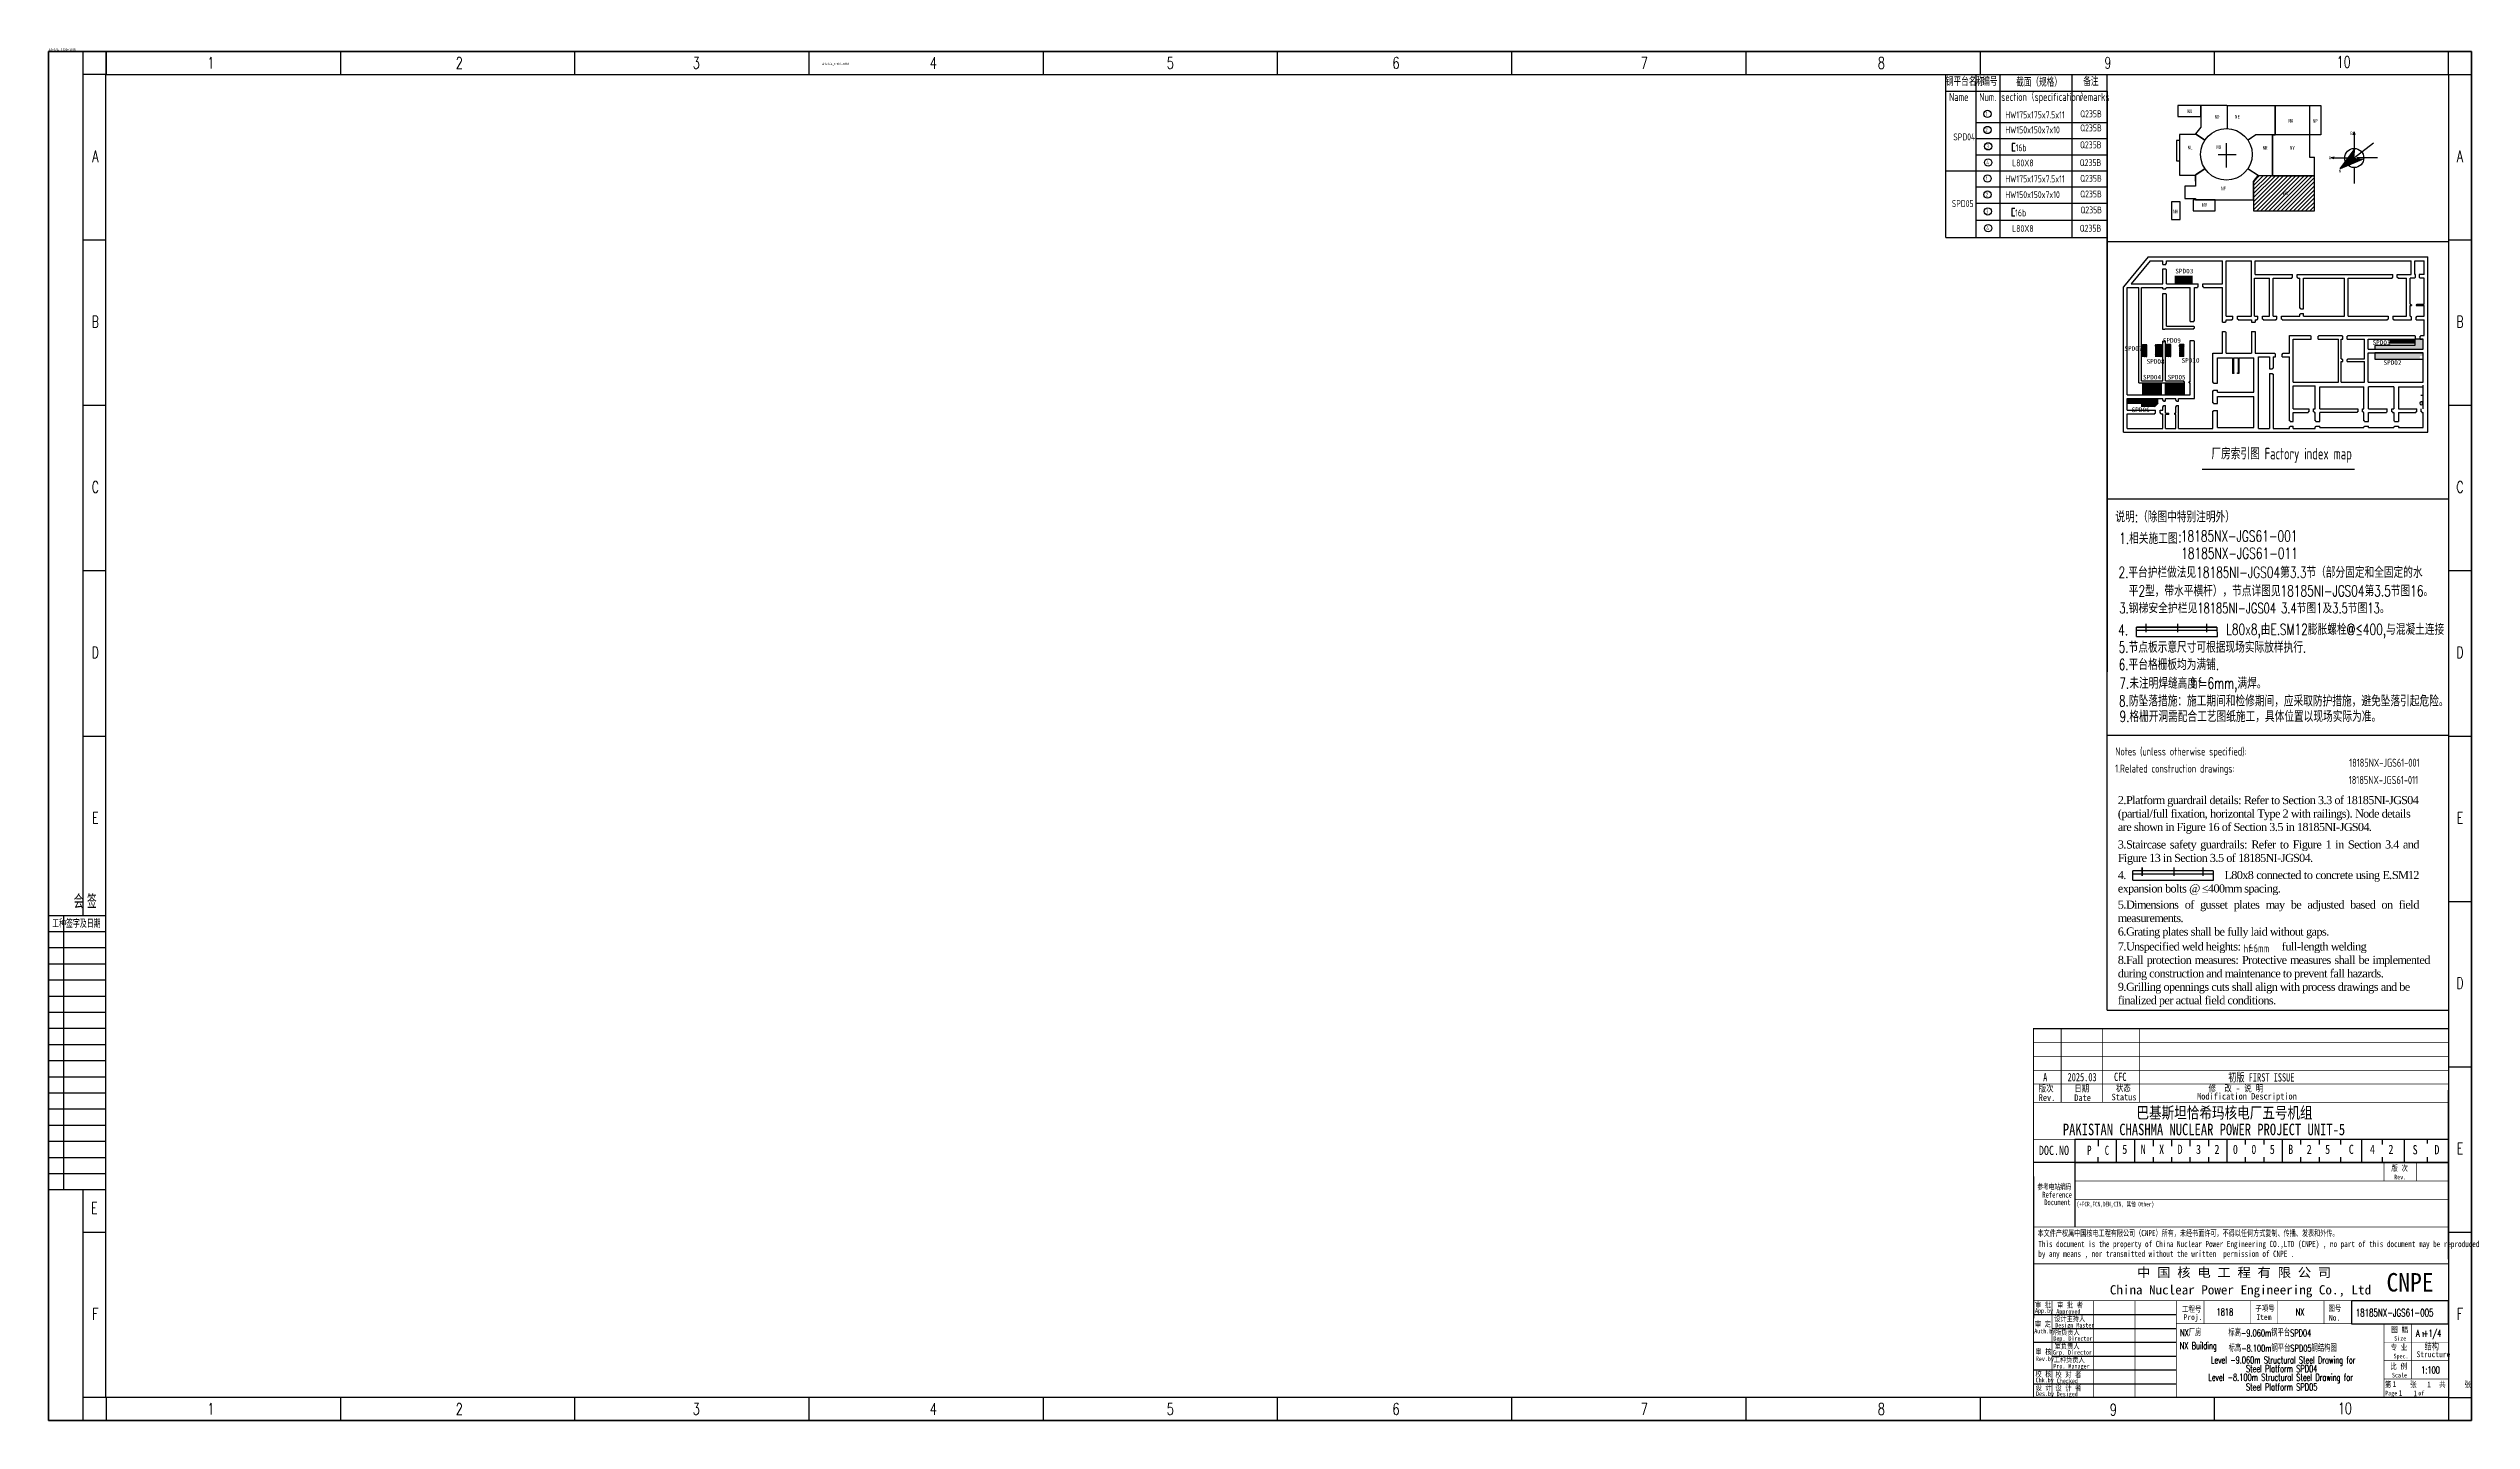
# Model space of a CAD drawing. Extents: x -110916 to 14423, y -159679 to 774005.
# Drawn here: x -110817 to -5716, y 323352 to 382882 of the extents above; entities that cross this region are included whole.
import ezdxf
from ezdxf.enums import TextEntityAlignment as Align

# ---------------------------------------------------------------- set-up
doc = ezdxf.new("R2010")
doc.units = 0
for name, pattern in [('CENTER', [2, 1.25, -0.25, 0.25, -0.25]), ('CONTINOUS', [0]), ('DASH', [0.35, 0.25, -0.1]), ('DOTE', [2.42, 2, -0.2, 0.02, -0.2]), ('HIDDEN', [0.375, 0.25, -0.125])]:
    doc.linetypes.add(name, pattern=pattern)
doc.layers.get('0').update_dxf_attribs({"linetype": 'CONTINUOUS'})
for name, color, linetype in [('1', 1, 'CONTINUOUS'), ('C77(文本)', 3, 'CONTINUOUS'), ('DEN202303', 1, 'CONTINUOUS'), ('DOTE', 11, 'DOTE'), ('DX条件钢平台', 52, 'CONTINUOUS'), ('NUM', 7, 'CONTINUOUS'), ('PDIM', 3, 'CONTINUOUS'), ('PUB_TEXT', 7, 'CONTINUOUS'), ('STEEL', 7, 'CONTINUOUS'), ('TEXT', 7, 'CONTINUOUS'), ('TK', 7, 'CONTINUOUS'), ('Wall', 7, 'CONTINUOUS'), ('图框', 4, 'CONTINOUS'), ('土建', 4, 'CONTINUOUS'), ('墙柱标注', 220, 'CONTINUOUS'), ('房间号', 7, 'CONTINUOUS'), ('指北针', 3, 'CONTINUOUS'), ('标注', 3, 'CONTINUOUS'), ('梁__虚线', 4, 'DASH'), ('河北布置专业DX条件2015.6.5', 1, 'CONTINUOUS')]:
    doc.layers.add(name, color=color, linetype=linetype)
doc.layers.add('_TSZ_PLOT_MARK', color=1, linetype='CONTINUOUS', plot=False)
doc.styles.add('0902', font='tssdeng.shx', dxfattribs={"width": 0.7, "bigfont": 'tssdchn.shx'})
doc.styles.add('1', font='ROMANS', dxfattribs={"width": 0.7, "bigfont": 'HZTXT'})
doc.styles.add('_TSZ_PLOT_MARK', font='tssdeng.shx', dxfattribs={"width": 0.7, "bigfont": 'tssdchn.shx'})
doc.styles.add('bine', font='binee.shx', dxfattribs={"width": 0.7, "bigfont": 'binec.shx'})
doc.styles.add('CHINESE-3', font='romand.shx', dxfattribs={"width": 0.8, "bigfont": 'ochinese.shx'})
doc.styles.add('HT', font='simhei.ttf')
doc.styles.add('HZ', font='TXT.shx', dxfattribs={"width": 0.7, "bigfont": 'hz.shx'})
doc.styles.add('RH', font='romans.shx', dxfattribs={"width": 0.7, "bigfont": 'hz.shx'})
doc.styles.add('ROMAND', font='romand.shx', dxfattribs={"width": 0.7, "bigfont": 'ochinese.shx'})
doc.styles.add('S1', font='tssdeng.shx', dxfattribs={"width": 0.7, "bigfont": 'tssdchn.shx'})
doc.styles.add('TSSD_DIMENSION', font='tssdeng.shx', dxfattribs={"width": 0.7, "bigfont": 'Hztxt.shx'})
doc.styles.add('TSSD_Rein', font='Tssdeng.shx', dxfattribs={"width": 0.7, "bigfont": 'hztxt.shx'})
doc.styles.add('宋体', font='', dxfattribs={"width": 0.7})
doc.styles.add('汉字', font='STFANGSO.TTF', dxfattribs={"width": 0.8, "height": 4})
doc.styles.get('宋体').set_extended_font_data('SimSun')
pattern_1 = [(0, (-396104.588, 806731.722), (0, 27.94), [20.32, -7.62]), (90, (-396104.588, 806731.722), (-27.94, 2e-15), [20.32, -7.62])]
pattern_2 = [(0, (-1795268.52, 3037193.05), (0, 27.94), [20.32, -7.62]), (90, (-1795268.52, 3037193.05), (-27.94, 2e-15), [20.32, -7.62])]

msp = doc.modelspace()

# ---------------------------------------------------------------- texts
at = {"ltscale": 99, "style": 'TSSD_Rein', "width": 0.7}
for s, p in [('钢平台名称', (-28516, 381259)), ('编号', (-26939, 381259)), ('截面（规格）', (-25469, 381228)), ('备注', (-22559, 381259))]:
    msp.add_text(s, height=350, dxfattribs=at).set_placement(p)
at = {"style": '0902', "width": 0.7}
for s, p in [('2', (-26707, 379438)), ('1', (-26707, 380133)), ('3', (-26651, 378725)), ('1', (-26707, 377333)), ('4', (-26651, 378025)), ('2', (-26685, 376630)), ('3', (-26670, 375904)), ('4', (-26651, 375178))]:
    msp.add_text(s, height=180, dxfattribs=at).set_placement(p, align=Align.TOP_RIGHT)
for s, p in [('HW175x175x7.5x11', (-25939, 379853)), ('HW150x150x7x10', (-25939, 379201)), ('Q235B', (-22690, 379896)), ('Q235B', (-22690, 379285)), ('SPD04', (-28194, 378894)), ('16b', (-25493, 378423)), ('Q235B', (-22699, 378550)), ('HW175x175x7.5x11', (-25939, 377075)), ('L80X8', (-25640, 377766)), ('Q235B', (-22709, 377779)), ('Q235B', (-22690, 377096)), ('SPD05', (-28259, 376004)), ('HW150x150x7x10', (-25939, 376391)), ('Q235B', (-22690, 376418)), ('L80X8', (-25640, 374919)), ('16b', (-25512, 375601)), ('Q235B', (-22709, 374932)), ('Q235B', (-22680, 375725))]:
    msp.add_text(s, height=300, dxfattribs=at).set_placement(p)
at = {"color": 4, "linetype": 'Continuous', "style": '宋体', "width": 0.8}
for s, p in [('巴基斯坦恰希玛核电厂五号机组', (-20249, 336459)), ('PAKISTAN CHASHMA NUCLEAR POWER PROJECT UNIT-5', (-23444, 335733))]:
    msp.add_text(s, height=500, dxfattribs=at).set_placement(p)
for s, p in [('5', (-20867, 334799)), ('N', (-20067, 334799)), ('X', (-19267, 334799)), ('D', (-18467, 334799)), ('3', (-17667, 334799)), ('2', (-16867, 334799)), ('0', (-16067, 334799)), ('B', (-13667, 334799)), ('2', (-12867, 334799)), ('5', (-12067, 334799)), ('C', (-11041, 334799)), ('4', (-10122, 334799)), ('2', (-9322, 334799)), ('S', (-8270, 334782)), ('D', (-7326, 334782))]:
    msp.add_text(s, height=400, dxfattribs=at).set_placement(p, align=Align.BOTTOM_LEFT)
at = {"color": 2, "linetype": 'Continuous', "style": '宋体', "width": 0.8}
for s, p in [('0', (-15267, 334799)), ('5', (-14467, 334799))]:
    msp.add_text(s, height=400, dxfattribs=at).set_placement(p, align=Align.BOTTOM_LEFT)
at = {"color": 4, "linetype": 'Continuous', "char_height": 400, "attachment_point": 5, "style": '宋体'}
for s, width, insert in [('P', 577.48, (-22295, 335080)), ('C', 676.01, (-21529, 335073))]:
    msp.add_mtext_dynamic_manual_height_columns(s, width=width, gutter_width=100, heights=[0], dxfattribs=dict(at, insert=insert))
at = {"layer": '1', "color": 4}
for s, height, style, width, p in [('2025.03', 360, '宋体', 0.7, (-23238, 338073)), ('CFC', 360, '宋体', 0.7, (-21223, 338086)), ('初版 FIRST ISSUE', 360, '宋体', 0.7, (-16265, 338061)), ('版次', 288, '汉字', 0.8, (-24491, 337618)), ('Rev.', 288, '汉字', 0.8, (-24491, 337222)), ('A', 360, '宋体', 0.7, (-24297, 338065)), ('Date', 288, '汉字', 0.8, (-22946, 337216)), ('日期 ', 288, '汉字', 0.8, (-22946, 337618)), ('Status', 288, '汉字', 0.8, (-21329, 337243)), ('状态', 288, '汉字', 0.8, (-21138, 337639)), ('Modification Description', 288, '汉字', 0.8, (-17621, 337280)), ('修  改 - 说 明', 288, '汉字', 0.8, (-17121, 337624)), ('DOC.NO', 400, '宋体', 0.8, (-24481, 334874)), ('版 次', 250, '汉字', 0.8, (-9197, 334179)), ('Rev.', 200, '汉字', 0.8, (-9071, 333819)), ('App.by', 200, '汉字', 0.8, (-24649, 328020)), ('审 批', 240, '汉字', 0.8, (-24652, 328254)), ('设计主持人', 240, '汉字', 0.8, (-23817, 327656)), ('Approved', 200, '汉字', 0.8, (-23726, 327986)), ('审 批 者', 240, '汉字', 0.8, (-23694, 328246)), ('Proj.', 250, '汉字', 0.8, (-18206, 327713)), ('Item', 250, '汉字', 0.8, (-15049, 327716)), ('No.', 250, '汉字', 0.8, (-11901, 327688)), ('Auth.by', 200, '汉字', 0.8, (-24683, 327136)), ('审 定', 240, '汉字', 0.8, (-24656, 327424)), ('Dep. Director', 200, '汉字', 0.8, (-23854, 326813)), ('所负责人', 240, '汉字', 0.8, (-23785, 327069)), ('Design Master', 200, '汉字', 0.8, (-23773, 327388)), ('图 幅', 250, '汉字', 0.8, (-9197, 327179)), ('Size', 200, '汉字', 0.8, (-9071, 326819)), ('审 核', 240, '汉字', 0.8, (-24632, 326218)), ('Rev.by', 200, '汉字', 0.8, (-24615, 325930)), ('Grp. Director', 200, '汉字', 0.8, (-23873, 326210)), ('工种负责人', 240, '汉字', 0.8, (-23839, 325876)), ('室负责人', 240, '汉字', 0.8, (-23796, 326467)), ('比 例', 250, '汉字', 0.8, (-9237, 325581)), ('专 业', 250, '汉字', 0.8, (-9224, 326410)), ('Spec.', 200, '汉字', 0.8, (-9099, 326050)), ('Structure', 250, '汉字', 0.8, (-8101, 326102)), ('校 核', 240, '汉字', 0.8, (-24631, 325255)), ('设 计', 240, '汉字', 0.8, (-24623, 324662)), ('Chk.by', 200, '汉字', 0.8, (-24622, 325010)), ('Pro. Manager', 200, '汉字', 0.8, (-23853, 325611)), ('校 对 者', 240, '汉字', 0.8, (-23763, 325231)), ('设 计 者', 240, '汉字', 0.8, (-23763, 324647)), ('Checked', 200, '汉字', 0.8, (-23706, 324974)), ('第     张      共     张', 250, '汉字', 0.8, (-9477, 324797)), ('Scale', 200, '汉字', 0.8, (-9169, 325221)), ('1', 250, '汉字', 0.8, (-9137, 324807)), ('1', 250, '汉字', 0.8, (-7642, 324793)), ('Des.by', 200, '汉字', 0.8, (-24607, 324416)), ('Desiged', 200, '汉字', 0.8, (-23710, 324404)), ('Page       of  ', 200, '汉字', 0.8, (-9461, 324442)), ('1', 250, '汉字', 0.8, (-8876, 324418)), ('1', 250, '汉字', 0.8, (-8239, 324408))]:
    msp.add_text(s, height=height, dxfattribs=dict(at, style=style, width=width)).set_placement(p)
at = {"layer": '1', "color": 4, "ltscale": 0.8}
for s, height, style, width, p in [('参考电站编码', 250, '宋体', 0.7, (-24546, 333373)), ('Reference', 250, '宋体', 0.7, (-24335, 333027)), ('Document', 250, '宋体', 0.7, (-24252, 332698)), ('(+FCR,FCN,DEN,CIN, 其他 Other)', 200, '宋体', 0.7, (-22849, 332642)), ('本文件产权属中国核电工程有限公司（CNPE）所有，未经书面许可，不得以任何方式复制、传播、发表和外传。', 270, '宋体', 0.7, (-24539, 331352)), ('This document is the property of China Nuclear Power Engineering CO.,LTD (CNPE) , no part of this document may be reproduced ', 270, '宋体', 0.7, (-24507, 330878)), ('by any means , nor transmitted without the written  permission of CNPE .', 270, '宋体', 0.7, (-24507, 330454)), ('工程号', 250, '汉字', 0.8, (-18274, 328064)), ('子项号', 250, '汉字', 0.8, (-15094, 328096)), ('图号', 250, '汉字', 0.8, (-11923, 328103))]:
    msp.add_text(s, height=height, dxfattribs=dict(at, style=style, width=width)).set_placement(p)
at = {"layer": '1', "color": 4, "style": '宋体'}
for s, width, p, p2 in [('中 国 核 电 工 程 有 限 公 司', 1.015354, (-20224, 329579), (-11802, 329579)), ('China Nuclear Power Engineering Co., Ltd', 0.990448, (-21403, 328824), (-10071, 328824))]:
    msp.add_text(s, height=400, dxfattribs=dict(at, width=width)).set_placement(p, p2, align=Align.FIT)
at = {"layer": '_TSZ_PLOT_MARK', "style": '_TSZ_PLOT_MARK'}
for p in [(-110816, 382752), (-110816, 382752), (-77263, 382129)]:
    msp.add_text('A1+1/4_1:100-1818', height=100, dxfattribs=at).set_placement(p, align=Align.BOTTOM_LEFT)
at = {"layer": 'C77(文本)', "style": 'TSSD_Rein', "width": 0.7}
for s, p in [('Name', (-28377, 380604)), ('Num.', (-27071, 380604)), ('section（specification）', (-26116, 380604)), ('remarks', (-22714, 380604)), (' Notes (unless otherwise specified):   ', (-21337, 352206)), ('1.Related construction drawings:  ', (-21174, 351465)), ('18185NX-JGS61-011', (-11040, 350969)), ('18185NX-JGS61-001', (-11023, 351717)), ('h%%142f', (-15601, 343659)), ('=6mm', (-15345, 343667, 0))]:
    msp.add_text(s, height=350, dxfattribs=at).set_placement(p)
at = {"layer": 'C77(文本)', "color": 4, "style": 'S1', "width": 0.7}
msp.add_text('厂房索引图 Factory index map', height=498.75, dxfattribs=at).set_placement((-16998, 364905, 0), align=Align.BOTTOM_LEFT)
at = {"layer": 'C77(文本)', "color": 7, "linetype": 'Continuous', "style": '1', "width": 0.7}
for s, height, p in [('说明:（除图中特别注明外）', 480, (-21164, 362324)), ('1.相关施工图：', 480, (-21000, 361386)), ('18185NX-JGS61-001', 480, (-18324, 361487)), ('18185NX-JGS61-011', 480, (-18309, 360738)), ('2.平台护栏做法见18185NI-JGS04第3.3节（部分固定和全固定的水', 480, (-21034, 359913)), ('平2型，带水平横杆），节点详图见18185NI-JGS04第3.5节图16。', 480, (-20586, 359108)), ('3.钢梯安全护栏见18185NI-JGS04 3.4节图1及3.5节图13。', 450, (-20991, 358376, 0)), ('4.', 480, (-21037, 357413)), ('L80x8,由E.SM12膨胀螺栓@≤400,与混凝土连接', 480, (-16359, 357438)), ('5.节点板示意尺寸可根据现场实际放样执行.', 480, (-21021, 356665)), ('6.平台格栅板均为满铺.', 480, (-21021, 355914)), ('7.未注明焊缝高度', 480, (-20992, 355102, 0)), ('=6mm,满焊。', 480, (-17538, 355104, 0)), ('8.防坠落措施：施工期间和检修期间，应采取防护措施，避免坠落引起危险。', 480, (-21007, 354333)), ('9.格栅开洞需配合工艺图纸施工，具体位置以现场实际为准。', 480, (-20989, 353661))]:
    msp.add_text(s, height=height, dxfattribs=at).set_placement(p)
at = {"layer": 'C77(文本)', "char_height": 350, "attachment_point": 1, "style": 'TSSD_Rein'}
for s, width, insert in [('{\\fTimes New Roman|b0|i0|c0|p18;\\W1;\\T0.9;2.Platform guardrail details: Refer to Section 3.3 of 18185NI-JGS04 (partial/full fixation, horizontal Type 2 with railings). Node details are shown in Figure 16 of Section 3.5 in 18185NI-JGS04.}', 13014.8, (-21058, 350447)), ('\\pxqj,t3;{\\fTimes New Roman|b0|i0|c0|p18;\\W1;\\T0.9;3.Staircase safety guardrails: Refer to Figure 1 in Section 3.4 and Figure 13 in Section 3.5 of 18185NI-JGS04.  }', 13014.8, (-21058, 348522)), ('\\pxqj,t3;{\\fTimes New Roman|b0|i0|c0|p18;\\W1;\\T0.9;4.                                L80x8 connected to concrete using E.SM12 expansion bolts @ \\fTimes New Roman|b0|i0|c134|p18;≤\\fTimes New Roman|b0|i0|c0|p18;400mm spacing.}', 13014.8, (-21058, 347196)), ('\\pxqj,t3;{\\fTimes New Roman|b0|i0|c0|p18;\\W1;\\T0.9;5.Dimensions of gusset plates may be adjusted based on field measurements.}', 13014.8, (-21058, 345913)), ('\\pxqj,t3;{\\fTimes New Roman|b0|i0|c0|p18;\\W1;\\T0.9;6.Grating plates shall be fully laid without gaps.  }', 13014.8, (-21058, 344743)), ('\\pxqj,t3;{\\fTimes New Roman|b0|i0|c0|p18;\\W1;\\T0.9;7.Unspecified weld heights:               full-length welding   \\P8.Fall protection measures: Protective measures shall be implemented during construction and maintenance to prevent fall hazards.  \\P\\pq*,tz;9.Grilling opennings cuts shall align with process drawings and be finalized per actual field conditions.}', 13490.1, (-21058, 344096))]:
    msp.add_mtext_dynamic_manual_height_columns(s, width=width, gutter_width=5000, heights=[0], dxfattribs=dict(at, insert=insert))
at = {"layer": 'PUB_TEXT', "color": 4, "style": '宋体', "width": 0.891618}
msp.add_text('CNPE', height=800, dxfattribs=at).set_placement((-9402, 328951), (-7361, 328951), align=Align.FIT)
at = {"layer": 'TEXT', "style": 'TSSD_Rein', "width": 0.7}
msp.add_text('h%%142f', height=480, dxfattribs=at).set_placement((-17840, 355123))
at = {"layer": 'TK', "color": 4}
for s, style, width, p in [('1818', 'ROMAND', 0.7, (-16772, 327914)), ('NX', 'ROMAND', 0.7, (-13342, 327914)), ('结构', 'CHINESE-3', 0.8, (-7752, 326395))]:
    msp.add_text(s, height=300, dxfattribs=dict(at, style=style, width=width)).set_placement(p)
at = {"layer": 'TK', "color": 2, "style": 'RH', "width": 0.7}
for s, p in [('NX厂房', (-18358, 327019)), ('NX Building', (-18377, 326453)), ('Level -9.060m Structural Steel Drawing for', (-17021, 325833)), ('Level -8.100m Structural Steel Drawing for', (-17133, 325076)), (' Steel Platform SPD04', (-15641, 325454)), (' Steel Platform SPD05', (-15641, 324654))]:
    msp.add_text(s, height=300, dxfattribs=at).set_placement(p)
at = {"layer": 'TK', "color": 3, "style": 'RH', "width": 0.7}
for s, p in [('标高-9.060m钢平台SPD04', (-16264, 327005)), ('标高-8.100m钢平台SPD05钢结构图', (-16253, 326341))]:
    msp.add_text(s, height=300, dxfattribs=at).set_placement(p)
at = {"layer": 'TK', "color": 0, "style": 'ROMAND', "width": 0.7}
for s, height, p in [('A +1/4', 300, (-8126, 326981)), ('1', 200, (-7889, 326981))]:
    msp.add_text(s, height=height, dxfattribs=at).set_placement(p)
at = {"layer": 'TK', "style": 'ROMAND', "width": 0.7}
msp.add_text('1:100', height=300, dxfattribs=at).set_placement((-7901, 325399))
at = {"layer": '图框', "style": 'HZ', "width": 0.7}
for s, p in [('1', (-103769, 382009)), ('2', (-92998, 382002)), ('3', (-82718, 382002)), ('4', (-72437, 382002)), ('5', (-62157, 382002)), ('6', (-52367, 382006)), ('7', (-41596, 382002)), ('8', (-31316, 382002)), ('9', (-21488, 382007)), ('10', (-11262, 382041)), ('A', (-108783, 377953)), ('A', (-6220, 377953)), ('B', (-108783, 370778)), ('B', (-6220, 370778)), ('C', (-108783, 363603)), ('C', (-6220, 363603)), ('D', (-108783, 356428)), ('D', (-6220, 356428)), ('E', (-108783, 349253)), ('E', (-6220, 349253)), ('D', (-6220, 342078)), ('E', (-6220, 334903)), ('E', (-108828, 332321)), ('F', (-108783, 327728)), ('F', (-6220, 327728)), ('1', (-103769, 323609)), ('2', (-92998, 323602)), ('3', (-82718, 323602)), ('4', (-72437, 323602)), ('5', (-62157, 323602)), ('6', (-52367, 323606)), ('7', (-41596, 323602)), ('8', (-31316, 323602)), ('9', (-21253, 323578)), ('10', (-11208, 323628))]:
    msp.add_text(s, height=500, dxfattribs=at).set_placement(p, align=Align.CENTER)
at = {"layer": '墙柱标注', "style": 'HT'}
for s, p in [('SPD03', (-18566, 373124)), ('SPD07', (-20774, 369764)), ('SPD09', (-19106, 370114)), ('SPD01', (-10010, 370031)), ('SPD08', (-19812, 369202)), ('SPD10', (-18295, 369248)), ('SPD02', (-9536, 369157)), ('SPD04', (-19965, 368521)), ('SPD05', (-18899, 368521)), ('SPD06', (-20457, 367105))]:
    msp.add_text(s, height=200, dxfattribs=at).set_placement(p)
at = {"layer": '标注', "color": 4, "ltscale": 0.001, "style": 'ROMAND', "width": 0.7}
msp.add_text('18185NX-JGS61-005', height=320, dxfattribs=at).set_placement((-10737, 327872))

# ---------------------------------------------------------------- blocks, each defined once
blk = doc.blocks.new('*U45')
at = {"layer": '图框'}
blk.add_line((0, 500), (0, -500), dxfattribs=at)
blk = doc.blocks.new('*U46')
at = {"color": 0, "linetype": 'ByBlock', "lineweight": -2, "transparency": 16777216}
for p in [(0, 0), (10160, 0), (20320, 0), (30480, 0), (40640, 0), (50800, 0), (60960, 0), (71120, 0), (81280, 0), (91440, 0)]:
    blk.add_blockref('*U45', p, dxfattribs=at)
blk = doc.blocks.new('*U47')
at = {"layer": '图框'}
blk.add_line((0, 500), (0, -500), dxfattribs=at)
blk = doc.blocks.new('*U48')
at = {"color": 0, "linetype": 'ByBlock', "lineweight": -2, "transparency": 16777216}
for p in [(0, 0), (10160, 0), (20320, 0), (30480, 0), (40640, 0), (50800, 0), (60960, 0), (71120, 0), (81280, 0), (91440, 0)]:
    blk.add_blockref('*U47', p, dxfattribs=at)
blk = doc.blocks.new('会签')
at = {"color": 0}
for p, q in [((3629.7, -1305.7), (3604.7, -1305.7)), ((3629.7, -1312.7), (3604.7, -1312.7)), ((3611.4, -1424.7), (3611.4, -1305.7)), ((3629.7, -1319.7), (3604.7, -1319.7)), ((3629.7, -1326.7), (3604.7, -1326.7)), ((3629.7, -1333.7), (3604.7, -1333.7)), ((3629.7, -1340.7), (3604.7, -1340.7)), ((3629.7, -1347.7), (3604.7, -1347.7)), ((3629.7, -1354.7), (3604.7, -1354.7)), ((3629.7, -1361.7), (3604.7, -1361.7)), ((3629.7, -1368.7), (3604.7, -1368.7)), ((3629.7, -1375.7), (3604.7, -1375.7)), ((3629.7, -1382.7), (3604.7, -1382.7)), ((3629.7, -1389.7), (3604.7, -1389.7)), ((3629.7, -1396.7), (3604.7, -1396.7)), ((3629.7, -1403.7), (3604.7, -1403.7)), ((3629.7, -1410.7), (3604.7, -1410.7)), ((3629.7, -1417.7), (3604.7, -1417.7)), ((3629.7, -1424.7), (3604.7, -1424.7))]:
    blk.add_line(p, q, dxfattribs=at)
at = {"color": 0, "style": 'bine', "width": 0.7}
for s, height, p in [('会 签  ', 6, (3622.2, -1302.5)), ('工种签字及日期', 3.3, (3616.8, -1310.9))]:
    blk.add_text(s, height=height, dxfattribs=at).set_placement(p, align=Align.CENTER)
blk = doc.blocks.new('A$C3DE578EB')
at = {"layer": 'Wall', "linetype": 'HIDDEN'}
h = blk.add_hatch(dxfattribs=at)
h.set_pattern_fill('ANSI31', color=2, scale=3, style=0)
h.set_pattern_definition([(45, (-5943.466, 331319.66), (-6.7351921, 6.7351921), [])])
h.paths.add_polyline_path([(4784, 2580), (4754, 2580), (4754, 2540), (4784, 2540)])
h = blk.add_hatch(dxfattribs=at)
h.set_pattern_fill('ANSI31', color=2, scale=3, style=0)
h.set_pattern_definition([(45, (-5755.466, 331319.66), (-6.7351921, 6.7351921), [])])
h.paths.add_polyline_path([(4972, 2580), (4942, 2580), (4942, 2540), (4972, 2540)])
at = {"layer": 'Wall'}
for p, q in [((1071, 7600), (0, 6302)), ((1146, 7440), (321, 6440)), ((1071, 7600), (13192, 7600)), ((1146, 7440), (1700, 7440)), ((1700, 7338), (1700, 7440)), ((1700, 7280), (1700, 7440)), ((1860, 7440), (4282, 7440)), ((1860, 7338), (1860, 7440)), ((1860, 7310), (1860, 7440)), ((4242, 7440), (4282, 7440)), ((4282, 6440), (4282, 7440)), ((4442, 7440), (5552, 7440)), ((4442, 5030), (4442, 7440)), ((5552, 5030), (5552, 7440)), ((5712, 7440), (12472, 7440)), ((5712, 6840), (5712, 7440)), ((12472, 6840), (12472, 7440)), ((12632, 6840), (12632, 7440)), ((12632, 7440), (13032, 7440)), ((13032, 6840), (13032, 7440)), ((13192, 0), (13192, 7600)), ((321, 6440), (1700, 6440)), ((1700, 7280), (1830, 7280)), ((1700, 6440), (1700, 7080)), ((1700, 7080), (1830, 7080)), ((1830, 7310), (1860, 7310)), ((1830, 7280), (1830, 7310)), ((1830, 7050), (1830, 7080)), ((1830, 7050), (1860, 7050)), ((1860, 6440), (1860, 7050)), ((1860, 6440), (3232, 6440)), ((3202, 6310), (3202, 6280)), ((3232, 6310), (3202, 6310)), ((3232, 6310), (3232, 6440)), ((3432, 6440), (4282, 6440)), ((3432, 6310), (3432, 6440)), ((3462, 6310), (3432, 6310)), ((3462, 6280), (3462, 6310)), ((5672, 6680), (6322, 6680)), ((5672, 5030), (5672, 6680)), ((5712, 6840), (7322, 6840)), ((6322, 5030), (6322, 6680)), ((6482, 5030), (6482, 6680)), ((6482, 6680), (7292, 6680)), ((7292, 6710), (7322, 6710)), ((7292, 6680), (7292, 6710)), ((7322, 6710), (7322, 6840)), ((7522, 6710), (7522, 6840)), ((7522, 6840), (11672, 6840)), ((7522, 6710), (7552, 6710)), ((7552, 6680), (7552, 6710)), ((7552, 6680), (7642, 6680)), ((7642, 5380), (7642, 6680)), ((7802, 6680), (9582, 6680)), ((7802, 5350), (7802, 6680)), ((9582, 6460), (9582, 6680)), ((9582, 5030), (9582, 6680)), ((9742, 6680), (11642, 6680)), ((9742, 6460), (9742, 6680)), ((9742, 5030), (9742, 6680)), ((11642, 6680), (11642, 6710)), ((11642, 6710), (11672, 6710)), ((11672, 6710), (11672, 6840)), ((11872, 6710), (11872, 6840)), ((11872, 6840), (12472, 6840)), ((11872, 6710), (11902, 6710)), ((11902, 6680), (11902, 6710)), ((11902, 6680), (12272, 6680)), ((12272, 5030), (12272, 6680)), ((12432, 5560), (12432, 6680)), ((12632, 6680), (12432, 6680)), ((12662, 6840), (12632, 6840)), ((12632, 6680), (12632, 6710)), ((12662, 6710), (12632, 6710)), ((12662, 6710), (12662, 6840)), ((13032, 6840), (12822, 6840)), ((12822, 6840), (12822, 6710)), ((12852, 6710), (12822, 6710)), ((12852, 6710), (12852, 6680)), ((13032, 6680), (12852, 6680)), ((13032, 5560), (13032, 6680)), ((0, 0), (0, 6302)), ((160, 6280), (660, 6280)), ((160, 1620), (160, 6280)), ((660, 2140), (660, 6280)), ((780, 6280), (1700, 6280)), ((780, 2220), (780, 6280)), ((1700, 6220), (1700, 6280)), ((1700, 6220), (1830, 6220)), ((1700, 6020), (1830, 6020)), ((1700, 4480), (1700, 6020)), ((1830, 6220), (1830, 6250)), ((1860, 6250), (1830, 6250)), ((1830, 6020), (1830, 5990)), ((1860, 5990), (1830, 5990)), ((1860, 6280), (2892, 6280)), ((1860, 6250), (1860, 6280)), ((1860, 6250), (1860, 6280)), ((1860, 4600), (1860, 5990)), ((2892, 4800), (2892, 6280)), ((3072, 6280), (3202, 6280)), ((3072, 4830), (3072, 6280)), ((3462, 6280), (4282, 6280)), ((4282, 4770), (4282, 6280)), ((7672, 5380), (7642, 5380)), ((7672, 5350), (7672, 5380)), ((7672, 5350), (7802, 5350)), ((12432, 5560), (12462, 5560)), ((12432, 5500), (12492, 5500)), ((12432, 5030), (12432, 5500)), ((12492, 5530), (12492, 5500)), ((12692, 5530), (12692, 5500)), ((12692, 5500), (13032, 5500)), ((12722, 5560), (13032, 5560)), ((13032, 5030), (13032, 5500)), ((1700, 4450), (1700, 4480)), ((1790, 4450), (1700, 4450)), ((1790, 4480), (3042, 4480)), ((1790, 4480), (1790, 4450)), ((1860, 4600), (2892, 4600)), ((2892, 4800), (3042, 4800)), ((2892, 4600), (3042, 4600)), ((3042, 4800), (3042, 4830)), ((3072, 4830), (3042, 4830)), ((3042, 4600), (3042, 4570)), ((3072, 4570), (3042, 4570)), ((3072, 4510), (3072, 4570)), ((4282, 4770), (4412, 4770)), ((4282, 4370), (4411, 4370)), ((4282, 3430), (4282, 4370)), ((4442, 5030), (4742, 5030)), ((4442, 4870), (4712, 4870)), ((4442, 4800), (4442, 4870)), ((4442, 3430), (4442, 4340)), ((4742, 4900), (4742, 5030)), ((4942, 5030), (5552, 5030)), ((4942, 4900), (4942, 5030)), ((4972, 4870), (5552, 4870)), ((5552, 4870), (5552, 4770)), ((5552, 4770), (5712, 4770)), ((5552, 4370), (5712, 4370)), ((5552, 4370), (5552, 3430)), ((5672, 5030), (5822, 5030)), ((5712, 4870), (5712, 4770)), ((5712, 4870), (5792, 4870)), ((5712, 4370), (5712, 3430)), ((5822, 4900), (5822, 5030)), ((6022, 5030), (6322, 5030)), ((6022, 4900), (6022, 5030)), ((6052, 4870), (6612, 4870)), ((6482, 5030), (6642, 5030)), ((6612, 4870), (6612, 4900)), ((6612, 4900), (6642, 4900)), ((6642, 4900), (6642, 5030)), ((6842, 4900), (6842, 5030)), ((6842, 5030), (7642, 5030)), ((6842, 4900), (6872, 4900)), ((6872, 4870), (6872, 4900)), ((6872, 4870), (11442, 4870)), ((7642, 5030), (7642, 5120)), ((7672, 5120), (7642, 5120)), ((7672, 5150), (7672, 5120)), ((7672, 5150), (7802, 5150)), ((7802, 5030), (7802, 5150)), ((7802, 5030), (9582, 5030)), ((9742, 5030), (11472, 5030)), ((11472, 5030), (11472, 4900)), ((11672, 5030), (12272, 5030)), ((11672, 5030), (11672, 4900)), ((11702, 4870), (12492, 4870)), ((12432, 5030), (12462, 5030)), ((12492, 4870), (12492, 5000)), ((12692, 4870), (12692, 5000)), ((12692, 4870), (13032, 4870)), ((12722, 5030), (13032, 5030)), ((13032, 4200), (13032, 4870)), ((1700, 2220), (1700, 3950)), ((1790, 3950), (1700, 3950)), ((1790, 3920), (1790, 3950)), ((1790, 3920), (1820, 3920)), ((1820, 2220), (1820, 3920)), ((2892, 3980), (3042, 3980)), ((2892, 2220), (2892, 3980)), ((3072, 1460), (3072, 3950)), ((3872, 3430), (4282, 3430)), ((3872, 2150), (3872, 3430)), ((4072, 2120), (4072, 3230)), ((4072, 3230), (4723, 3230)), ((4442, 3430), (5552, 3430)), ((4723, 3230), (4723, 2540)), ((4763, 3230), (4963, 3230)), ((4763, 3230), (4763, 2580)), ((4963, 3230), (4963, 2580)), ((5003, 3230), (5652, 3230)), ((5003, 3230), (5003, 2540)), ((5652, 1740), (5652, 3230)), ((5712, 3430), (6552, 3430)), ((5852, 160), (5852, 3270)), ((5852, 3270), (6322, 3270)), ((6322, 3270), (6322, 2750)), ((6482, 3270), (6482, 2780)), ((6482, 3270), (6582, 3270)), ((6552, 3400), (6552, 3430)), ((6552, 3400), (6582, 3400)), ((6582, 3270), (6582, 3400)), ((6882, 3270), (6882, 3400)), ((6882, 3400), (6912, 3400)), ((6882, 3270), (7192, 3270)), ((6912, 3430), (7192, 3430)), ((6912, 3400), (6912, 3430)), ((7192, 4200), (8112, 4200)), ((7192, 3430), (7192, 4200)), ((7192, 1660), (7192, 3270)), ((7352, 4040), (8142, 4040)), ((7352, 2170), (7352, 4040)), ((8142, 4040), (8142, 4170)), ((8442, 4040), (8442, 4170)), ((8442, 4040), (9322, 4040)), ((8472, 4200), (9472, 4200)), ((9322, 2170), (9322, 4040)), ((9442, 3180), (9442, 4040)), ((9442, 4040), (9502, 4040)), ((9442, 3180), (9472, 3180)), ((9472, 3150), (9472, 3180)), ((9502, 4040), (9502, 4170)), ((9702, 4040), (9702, 4170)), ((9702, 4040), (10442, 4040)), ((9732, 4200), (12632, 4200)), ((9732, 3180), (10442, 3180)), ((9732, 3180), (9732, 3150)), ((10442, 3180), (10442, 4040)), ((10602, 4040), (12662, 4040)), ((10602, 3600), (10602, 4040)), ((10602, 3600), (12992, 3600)), ((10602, 2170), (10602, 3440)), ((10602, 3440), (12992, 3440)), ((12662, 4040), (12662, 4170)), ((12862, 4040), (12862, 4170)), ((12862, 4040), (12992, 4040)), ((12892, 4200), (13032, 4200)), ((12992, 3600), (12992, 4040)), ((12992, 2170), (12992, 3440)), ((660, 2140), (2642, 2140)), ((780, 2220), (1700, 2220)), ((1820, 2220), (2612, 2220)), ((2642, 2140), (2642, 2190)), ((2842, 2140), (2842, 2190)), ((2842, 2140), (2892, 2140)), ((2872, 2220), (2892, 2220)), ((2892, 1620), (2892, 2140)), ((3902, 2120), (4072, 2120)), ((4784, 2540), (4723, 2540)), ((5003, 2540), (4942, 2540)), ((6322, 2750), (6452, 2750)), ((6322, 2550), (6452, 2550)), ((6322, 2550), (6322, 160)), ((6452, 2780), (6482, 2780)), ((6452, 2780), (6452, 2750)), ((6452, 2550), (6452, 2520)), ((6452, 2520), (6482, 2520)), ((6482, 2520), (6482, 160)), ((7352, 2170), (9322, 2170)), ((9442, 3060), (9502, 3060)), ((9442, 2170), (9442, 3060)), ((9442, 2170), (10442, 2170)), ((9502, 3150), (9472, 3150)), ((9502, 3060), (9502, 3150)), ((9702, 3060), (9702, 3150)), ((9732, 3150), (9702, 3150)), ((9702, 3060), (10442, 3060)), ((10442, 2170), (10442, 3060)), ((10602, 2170), (12992, 2170)), ((160, 1620), (2892, 1620)), ((160, 1460), (1700, 1460)), ((160, 960), (160, 1460)), ((1700, 1380), (1700, 1460)), ((1700, 960), (1700, 1120)), ((1730, 1350), (1790, 1350)), ((1820, 1350), (1730, 1350)), ((1730, 1150), (1820, 1150)), ((1820, 1460), (2260, 1460)), ((1820, 1350), (1820, 1460)), ((1820, 820), (1820, 1150)), ((2260, 1380), (2260, 1460)), ((2260, 1380), (2290, 1380)), ((2260, 820), (2260, 1120)), ((2260, 1120), (2290, 1120)), ((2290, 1350), (2290, 1380)), ((2290, 1350), (2380, 1350)), ((2290, 1150), (2380, 1150)), ((2290, 1120), (2290, 1150)), ((2380, 1460), (3072, 1460)), ((2380, 1350), (2380, 1460)), ((2380, 160), (2380, 1150)), ((3872, 1270), (3872, 1790)), ((3902, 1820), (4072, 1820)), ((3902, 1240), (4072, 1240)), ((4072, 1740), (4072, 1820)), ((4072, 1740), (5652, 1740)), ((4072, 1240), (4072, 1540)), ((4072, 1540), (5652, 1540)), ((5652, 200), (5652, 1540)), ((7192, 490), (7192, 1660)), ((7352, 1010), (7352, 2010)), ((7352, 2010), (8312, 2010)), ((7352, 2010), (8312, 2010)), ((8312, 1010), (8312, 2010)), ((8312, 1930), (8312, 2010)), ((8512, 1970), (10422, 1970)), ((8512, 1010), (8512, 1970)), ((8512, 1900), (8512, 1970)), ((10422, 1900), (10422, 1970)), ((10422, 1010), (10422, 1900)), ((11717, 1970), (10622, 1970)), ((10622, 1930), (10622, 1970)), ((10622, 1010), (10622, 1930)), ((11717, 1970), (11717, 1900)), ((11717, 1900), (11717, 1010)), ((11917, 1970), (11917, 1900)), ((11917, 1970), (12992, 1970)), ((11917, 1900), (11917, 1010)), ((12992, 1010), (12992, 1970)), ((0, 0), (13192, 0)), ((160, 960), (1390, 960)), ((160, 160), (160, 800)), ((160, 800), (1360, 800)), ((160, 160), (1700, 160)), ((1360, 800), (1360, 830)), ((1360, 830), (1390, 830)), ((1390, 830), (1390, 960)), ((1590, 960), (1700, 960)), ((1590, 830), (1590, 960)), ((1620, 830), (1590, 830)), ((1620, 800), (1620, 830)), ((1620, 800), (1700, 800)), ((1700, 160), (1700, 800)), ((1820, 820), (1960, 820)), ((1820, 160), (1820, 760)), ((1960, 760), (1820, 760)), ((1820, 160), (2260, 160)), ((1960, 760), (1960, 820)), ((2220, 760), (2220, 820)), ((2260, 820), (2220, 820)), ((2260, 760), (2220, 760)), ((2260, 160), (2260, 760)), ((2260, 160), (2260, 760)), ((2380, 160), (3872, 160)), ((3872, 160), (3872, 910)), ((3902, 940), (4072, 940)), ((4072, 200), (4072, 940)), ((4072, 200), (5652, 200)), ((5852, 160), (6322, 160)), ((6482, 160), (7192, 160)), ((7222, 490), (7192, 490)), ((7192, 160), (7192, 230)), ((7222, 230), (7192, 230)), ((7222, 460), (7222, 490)), ((7222, 460), (7352, 460)), ((7222, 230), (7222, 260)), ((7222, 260), (7352, 260)), ((7352, 850), (8002, 850)), ((7352, 460), (7352, 850)), ((7352, 160), (7352, 260)), ((7352, 160), (8312, 160)), ((8032, 880), (8002, 880)), ((8002, 880), (8002, 850)), ((8262, 880), (8232, 880)), ((8262, 880), (8262, 850)), ((8262, 850), (8312, 850)), ((8312, 490), (8312, 850)), ((8342, 490), (8312, 490)), ((8312, 160), (8312, 230)), ((8342, 230), (8312, 230)), ((8342, 460), (8342, 490)), ((8342, 460), (8512, 460)), ((8342, 230), (8342, 260)), ((8342, 260), (8512, 260)), ((8512, 460), (8512, 850)), ((10132, 850), (8512, 850)), ((8512, 200), (8512, 260)), ((8512, 200), (10422, 200)), ((10162, 880), (10132, 880)), ((10132, 880), (10132, 850)), ((10392, 880), (10362, 880)), ((10392, 880), (10392, 850)), ((10392, 850), (10422, 850)), ((10422, 490), (10422, 850)), ((10452, 490), (10422, 490)), ((10422, 200), (10422, 230)), ((10452, 230), (10422, 230)), ((10452, 460), (10452, 490)), ((10452, 460), (10622, 460)), ((10452, 230), (10452, 260)), ((10452, 260), (10622, 260)), ((10622, 1010), (11437, 1010)), ((10622, 460), (10622, 850)), ((10622, 850), (11407, 850)), ((10622, 200), (10622, 260)), ((10622, 200), (11717, 200)), ((11437, 880), (11407, 880)), ((11407, 880), (11407, 850)), ((11437, 880), (11437, 1010)), ((11637, 1010), (11717, 1010)), ((11637, 880), (11637, 1010)), ((11667, 880), (11637, 880)), ((11667, 880), (11667, 850)), ((11667, 850), (11717, 850)), ((11717, 850), (11717, 490)), ((11717, 850), (11717, 850)), ((11747, 490), (11717, 490)), ((11717, 230), (11717, 200)), ((11747, 230), (11717, 230)), ((11747, 460), (11747, 490)), ((11747, 460), (11917, 460)), ((11747, 230), (11747, 260)), ((11747, 260), (11917, 260)), ((11917, 1010), (12712, 1010)), ((11917, 850), (11917, 460)), ((11917, 850), (12682, 850)), ((11917, 260), (11917, 200)), ((11917, 200), (12992, 200)), ((12712, 880), (12682, 880)), ((12682, 880), (12682, 850)), ((12712, 880), (12712, 1010)), ((12912, 880), (12912, 1010)), ((12942, 880), (12912, 880)), ((12942, 880), (12942, 850)), ((12942, 850), (12992, 850)), ((12942, 850), (12992, 850)), ((12992, 200), (12992, 850)), ((12992, 850), (12992, 850))]:
    blk.add_line(p, q, dxfattribs=at)
for points in [[(12462, 5560), (12462, 5530)], [(12462, 5530), (12492, 5530)], [(12692, 5530), (12722, 5530), (12722, 5560)], [(3042, 4830), (3072, 4830)], [(3042, 4800), (3042, 4830)], [(3042, 4510), (3072, 4510)], [(3042, 4480), (3042, 4510)], [(4411, 4370), (4411, 4340)], [(4412, 4800), (4442, 4800)], [(4412, 4770), (4412, 4800)], [(4412, 4340), (4442, 4340)], [(4712, 4900), (4742, 4900)], [(4712, 4870), (4712, 4900)], [(4942, 4900), (4972, 4900), (4972, 4870)], [(5792, 4900), (5822, 4900)], [(5792, 4870), (5792, 4900)], [(6022, 4900), (6052, 4900), (6052, 4870)], [(11442, 4900), (11472, 4900)], [(11442, 4870), (11442, 4900)], [(11672, 4900), (11702, 4900), (11702, 4870)], [(12462, 5030), (12462, 5000)], [(12462, 5000), (12492, 5000)], [(12692, 5000), (12722, 5000), (12722, 5030)], [(3072, 3950), (3042, 3950), (3042, 3980)], [(8142, 4170), (8112, 4170), (8112, 4200)], [(8472, 4200), (8472, 4170), (8442, 4170)], [(9502, 4170), (9472, 4170), (9472, 4200)], [(9732, 4200), (9732, 4170), (9702, 4170)], [(12662, 4170), (12632, 4170), (12632, 4200)], [(12892, 4200), (12892, 4170), (12862, 4170)], [(2642, 2190), (2612, 2190), (2612, 2220)], [(2872, 2220), (2872, 2190), (2842, 2190)], [(3902, 2150), (3872, 2150)], [(3902, 2120), (3902, 2150)], [(1730, 1380), (1700, 1380)], [(1700, 1120), (1730, 1120), (1730, 1150)], [(1730, 1350), (1730, 1380)], [(3872, 1790), (3902, 1790), (3902, 1820)], [(3902, 1270), (3872, 1270)], [(3902, 1240), (3902, 1270)], [(3872, 910), (3902, 910), (3902, 940)], [(7352, 1010), (8032, 1010), (8032, 880)], [(8232, 880), (8232, 1010), (8312, 1010)], [(8262, 1010), (8312, 1010)], [(8512, 1010), (10162, 1010), (10162, 880)], [(10362, 880), (10362, 1010), (10422, 1010)], [(10392, 850), (10422, 850)], [(12992, 850), (12992, 850)]]:
    blk.add_lwpolyline(points, dxfattribs=at)
for points in [[(4784, 2540), (4754, 2540), (4754, 2580), (4784, 2580)], [(4972, 2540), (4942, 2540), (4942, 2580), (4972, 2580)]]:
    blk.add_lwpolyline(points, close=True, dxfattribs=at)
at = {"layer": 'Wall', "elevation": 0}
blk.add_lwpolyline([(11717, 850), (11717, 850)], dxfattribs=at)
blk = doc.blocks.new('A$C6CBB1B08')
at = {"layer": '河北布置专业DX条件2015.6.5'}
for p, q in [((631, 197), (64, 197)), ((64, 197), (64, 0)), ((631, 197), (631, 0)), ((64, 0), (631, 0))]:
    blk.add_line(p, q, dxfattribs=at)
blk.add_arc((347, 398), 348, 324.64714, 215.35286, dxfattribs=at)
blk = doc.blocks.new('B202491810562')
at = {"layer": '房间号', "linetype": 'ByBlock', "ltscale": 1000}
h = blk.add_hatch(dxfattribs=at)
h.set_pattern_fill('ANSI31', color=256, scale=1000)
h.set_pattern_definition([(45, (-159094.41, 72680.96), (-88.38835, 88.38835), [])])
h.paths.add_polyline_path([(6193, 1904), (4379, 1904), (3769, 1904), (3554, 1644), (3554, 384), (6193, 384)])
h.paths.add_polyline_path([(4808, 1010), (4808, 1278), (5130, 1278), (5130, 1010)], flags=24)
at = {"linetype": 'CENTER', "ltscale": 1500}
for p, q in [((2379, 2258), (2379, 3311)), ((2014, 2828), (2809, 2828))]:
    blk.add_line(p, q, dxfattribs=at)
at = {"layer": '土建', "color": 1, "linetype": 'ByBlock'}
for p, q in [((270, 4948), (270, 4468)), ((1267, 4948), (270, 4948)), ((270, 4468), (1267, 4468)), ((1267, 4468), (1267, 4948)), ((2399, 4948), (1271, 4948)), ((1271, 4948), (1271, 4003)), ((2399, 4948), (4487, 4948)), ((2425, 3946), (2425, 4948)), ((4487, 4948), (4487, 3676)), ((4487, 4785), (4487, 4876)), ((4487, 4696), (4487, 4725)), ((4487, 3879), (4487, 4648)), ((4491, 4948), (5977, 4948)), ((4491, 3676), (4491, 4948)), ((5977, 4948), (5977, 3676)), ((5977, 4948), (6473, 4948)), ((5977, 4948), (5977, 3676)), ((6473, 4948), (6473, 3676)), ((351, 3424), (211, 3424)), ((211, 3424), (211, 2542)), ((1073, 3692), (351, 3692)), ((351, 3692), (351, 1932)), ((1447, 3450), (1040, 3719)), ((1271, 4003), (1041, 3719)), ((1041, 3719), (1446, 3449)), ((1446, 3449), (1073, 3692)), ((3653, 3676), (3311, 3449)), ((3642, 3669), (3311, 3450)), ((3654, 3672), (3316, 3448)), ((4487, 3676), (3653, 3676)), ((4375, 3672), (3654, 3672)), ((4375, 1908), (4375, 3672)), ((4375, 3672), (4375, 1908)), ((5977, 3672), (4379, 3672)), ((4379, 3672), (4379, 1908)), ((4523, 3672), (4407, 3672)), ((4415, 3676), (4487, 3676)), ((4487, 3676), (4487, 3819)), ((5977, 3676), (4491, 3676)), ((6473, 3676), (5977, 3676)), ((5977, 3672), (5977, 2714)), ((211, 2542), (351, 2542)), ((1025, 1932), (1442, 2208)), ((1448, 2206), (1045, 1939)), ((3763, 1907), (3311, 2208)), ((3763, 1907), (3311, 2207)), ((3316, 2208), (3769, 1908)), ((4375, 2924), (4375, 1908)), ((5977, 2714), (6193, 2714)), ((6193, 1908), (6193, 2714)), ((351, 1932), (1025, 1932)), ((1043, 1444), (577, 1444)), ((577, 1444), (577, 916)), ((1045, 1939), (1043, 1444)), ((1045, 1668), (1045, 1939)), ((3550, 1645), (3763, 1907)), ((3550, 856), (3550, 1645)), ((3769, 1904), (3554, 1644)), ((3554, 1644), (3554, 384)), ((3769, 1908), (4375, 1908)), ((4375, 1904), (3769, 1904)), ((4375, 1904), (4379, 1904)), ((4379, 1908), (6193, 1908)), ((4379, 1904), (6193, 1904)), ((6193, 384), (6193, 1904)), ((376, 764), (0, 764)), ((0, 764), (0, 0)), ((0, 0), (376, 0)), ((376, 0), (376, 764)), ((577, 916), (1041, 916)), ((942, 852), (942, 372)), ((1897, 852), (942, 852)), ((942, 372), (1897, 372)), ((1041, 916), (1041, 856)), ((1041, 856), (3550, 856)), ((1897, 372), (1897, 852)), ((1897, 372), (1897, 852)), ((3554, 384), (6193, 384))]:
    blk.add_line(p, q, dxfattribs=at)
at = {"layer": '土建', "color": 3, "linetype": 'ByBlock'}
for p, q in [((8759, 3310), (7315, 2205)), ((7924, 3717), (7924, 2907)), ((6998, 2673), (7924, 2672)), ((7924, 2259), (7924, 1570)), ((8939, 2672), (8042, 2672))]:
    blk.add_line(p, q, dxfattribs=at)
blk.add_lwpolyline([(8336, 2632), (7315, 2205), (7968, 3083)], dxfattribs=at)
at = {"layer": '土建', "color": 1, "linetype": 'ByBlock'}
blk.add_circle((2379, 2828), 1119, dxfattribs=at)
at = {"layer": '土建', "color": 3, "linetype": 'ByBlock'}
blk.add_circle((7924, 2672), 414, dxfattribs=at)
blk.add_point((7690, 2656), dxfattribs=at)
blk.add_point((7690, 2656), dxfattribs=at)
for points in [[(7968, 3083), (7315, 2205), (7925, 2672)], [(7925, 2672), (8336, 2632), (7315, 2205)]]:
    blk.add_solid(points, dxfattribs=at)
at = {"layer": '指北针'}
for p, q in [((7888, 3681), (7924, 3813)), ((7961, 3681), (7924, 3813)), ((7049, 2709), (6917, 2673)), ((7049, 2636), (6917, 2673))]:
    blk.add_line(p, q, dxfattribs=at)
for points in [[(7924, 3717), (7888, 3681), (7924, 3813)], [(7961, 3681), (7924, 3813), (7924, 3717)], [(7013, 2673), (7049, 2709), (6917, 2673)], [(7049, 2636), (6917, 2673), (7013, 2673)]]:
    blk.add_solid(points, dxfattribs=at)
at = {"color": 0, "linetype": 'ByBlock', "width": 0.8}
for s, p in [('NU', (691, 4623)), ('ND', (1867, 4382)), ('NE', (2752, 4382)), ('NA', (5068, 4203)), ('NP', (6129, 4203)), ('NL', (696, 3042)), ('NB', (1944, 3068)), ('NR', (3952, 3032)), ('NY', (5137, 3032)), ('NF', (2150, 1263)), ('NX', (4841, 1064)), ('NH', (68, 267)), ('NV', (1328, 554))]:
    blk.add_text(s, height=160, dxfattribs=at).set_placement(p)
at = {"layer": '指北针', "style": 'TSSD_DIMENSION', "width": 0.7}
for s, p in [('B', (7753, 3668)), ('A', (6814, 2607)), ('N', (7244, 2033))]:
    blk.add_text(s, height=150, dxfattribs=at).set_placement(p)

# ---------------------------------------------------------------- hatches: boundary and pattern name
at = {"layer": 'DX条件钢平台'}
h = msp.add_hatch(dxfattribs=at)
h.set_pattern_fill('ANSI37', color=256, scale=4, style=0)
h.set_pattern_definition([(45, (-376895.413, 914150.213), (-8.98025612, 8.98025612), []), (135, (-376895.413, 914150.213), (-8.98025612, -8.98025612), [])])
h.paths.add_polyline_path([(-19804, 370032), (-20037, 370032), (-20037, 369512), (-19804, 369512)])
h.paths.add_polyline_path([(-19117, 370032), (-19430, 370032), (-19430, 369512), (-19117, 369512)])
h.paths.add_polyline_path([(-18764, 370032), (-18997, 370032), (-18997, 369512), (-18764, 369512)])
h.paths.add_polyline_path([(-18190, 370032), (-18390, 370032), (-18390, 369512), (-18190, 369512)])
at = {"layer": '河北布置专业DX条件2015.6.5'}
h = msp.add_hatch(dxfattribs=at)
h.set_pattern_fill('ANGLE', color=256, scale=4)
h.set_pattern_definition([(0, (-374293.94, 871458.99), (0, 27.94), [20.32, -7.62]), (90, (-374293.94, 871458.99), (-27.94, 2e-15), [20.32, -7.62])])
h.paths.add_polyline_path([(-17819, 373019), (-18562, 373019), (-18562, 372669), (-18719, 372669), (-17819, 372669)])
h = msp.add_hatch(dxfattribs=at)
h.set_pattern_fill('ANGLE', color=256, scale=4)
h.set_pattern_definition(pattern_1)
h.paths.add_polyline_path([(-9915, 369835), (-7815, 369835), (-7815, 370275), (-8175, 370275), (-8175, 369995), (-9915, 369995)])
h = msp.add_hatch(dxfattribs=at)
h.set_pattern_fill('ANGLE', color=256, scale=4)
h.set_pattern_definition(pattern_1)
h.paths.add_polyline_path([(-7815, 369395), (-7815, 369675), (-9915, 369675), (-9915, 369395)])
edge = h.paths.add_edge_path(flags=16)
edge.add_line((-7855, 369539), (-7855, 369425))
edge.add_arc((-7895, 369482), 69.5, 54.64714, 305.35286)
edge.add_line((-7855, 369539), (-7815, 369539))
edge.add_line((-7855, 369425), (-7815, 369425))
edge.add_line((-7815, 369425), (-7815, 369539))
h = msp.add_hatch(dxfattribs=at)
h.set_pattern_fill('ANGLE', color=256, scale=4)
h.set_pattern_definition([(0, (-27741.925, 697454.617), (0, 27.94), [20.32, -7.62]), (90, (-27741.925, 697454.617), (-27.94, 2e-15), [20.32, -7.62])])
h.paths.add_polyline_path([(-19156, 367855), (-19156, 368375), (-19978, 368375), (-19978, 367855)])
h = msp.add_hatch(dxfattribs=at)
h.set_pattern_fill('ANGLE', color=256, scale=4)
h.set_pattern_definition([(0, (-26750.925, 697454.617), (0, 27.94), [20.32, -7.62]), (90, (-26750.925, 697454.617), (-27.94, 2e-15), [20.32, -7.62])])
h.paths.add_polyline_path([(-18165, 367855), (-18165, 368375), (-18987, 368375), (-18987, 367855)])
h = msp.add_hatch(dxfattribs=at)
h.set_pattern_fill('ANGLE', color=256, scale=4)
h.set_pattern_definition(pattern_2)
h.paths.add_polyline_path([(-19307, 367497), (-19307, 367657), (-20647, 367657), (-20647, 367497)])
h = msp.add_hatch(dxfattribs=at)
h.set_pattern_fill('ANGLE', color=256, scale=4)
h.set_pattern_definition(pattern_2)
h.paths.add_polyline_path([(-19307, 367497), (-20027, 367497), (-20027, 367337), (-19467, 367337)])

# ---------------------------------------------------------------- linework, layer by layer
at = {"color": 1}
for p, q in [((-21522, 341161), (-21522, 381752)), ((-21522, 374507), (-6708, 374507)), ((-21522, 363338), (-6708, 363338)), ((-21522, 353088), (-6708, 353088)), ((-21522, 341161), (-6708, 341161))]:
    msp.add_line(p, q, dxfattribs=at)
for p, q in [((-25643, 378754), (-25643, 378430)), ((-25506, 378754), (-25643, 378754)), ((-25506, 378430), (-25643, 378430)), ((-25662, 375933), (-25662, 375609)), ((-25525, 375933), (-25662, 375933)), ((-25525, 375609), (-25662, 375609))]:
    msp.add_line(p, q)
at = {"color": 4, "linetype": 'Continuous'}
msp.add_line((-22916, 335552), (-22916, 331752), dxfattribs=at)
at = {"color": 4}
msp.add_line((-21916, 335552), (-21916, 335252), dxfattribs=at)
at = {"color": 0, "linetype": 'ByBlock', "ltscale": 0.1}
msp.add_lwpolyline([(-110816, 382752), (-5716, 382752), (-5716, 323352), (-110816, 323352)], close=True, dxfattribs=at)
for centre in [(-26713, 380040), (-26713, 379345), (-26679, 378635), (-26713, 377240), (-26679, 377935), (-26713, 376540), (-26698, 375813), (-26679, 375088)]:
    msp.add_circle(centre, 158)
at = {"layer": '1', "color": 4}
for p, q in [((-6749, 337688), (-6749, 337688)), ((-6749, 337688), (-6749, 337688)), ((-6749, 337688), (-6749, 337688)), ((-6749, 337688), (-6749, 337688)), ((-6749, 337688), (-6749, 337688)), ((-6749, 337688), (-6749, 337688)), ((-6749, 337688), (-6749, 337688)), ((-6749, 337688), (-6749, 337688)), ((-6716, 330358), (-6716, 337688)), ((-6716, 330358), (-6716, 337688)), ((-21916, 335452), (-21916, 335452)), ((-21116, 334552), (-21116, 335552)), ((-20316, 334552), (-20316, 335552)), ((-19516, 335252), (-19516, 335552)), ((-18716, 335252), (-18716, 335552)), ((-17916, 335252), (-17916, 335552)), ((-17116, 335252), (-17116, 335552)), ((-16316, 334552), (-16316, 335552)), ((-15516, 335323), (-15516, 335552)), ((-14716, 335323), (-14716, 335552)), ((-13916, 334552), (-13916, 335552)), ((-13116, 335323), (-13116, 335552)), ((-12316, 335323), (-12316, 335552)), ((-11379, 335323), (-11379, 335552)), ((-10479, 334573), (-10479, 335573)), ((-9579, 335323), (-9579, 335523)), ((-8629, 334552), (-8629, 335552)), ((-7629, 335373), (-7629, 335563)), ((-6746, 336176), (-6746, 336176)), ((-6746, 336176), (-6746, 336176)), ((-6746, 336176), (-6746, 336176)), ((-6746, 336176), (-6746, 336176)), ((-6716, 334552), (-24716, 334552)), ((-21916, 334552), (-21916, 334773)), ((-19516, 334552), (-19516, 334773)), ((-18716, 334552), (-18716, 334773)), ((-17916, 334552), (-17916, 334773)), ((-17116, 334552), (-17116, 334773)), ((-15516, 334552), (-15516, 334773)), ((-14716, 334552), (-14716, 334773)), ((-13116, 334552), (-13116, 334773)), ((-12316, 334552), (-12316, 334773)), ((-11379, 334523), (-11379, 334773)), ((-9579, 334573), (-9579, 334773)), ((-7629, 334573), (-7629, 334773)), ((-24716, 327952), (-18516, 327952)), ((-23916, 327352), (-18516, 327352)), ((-24716, 326752), (-18516, 326752)), ((-23916, 326152), (-18516, 326152)), ((-24716, 325552), (-18516, 325552)), ((-24716, 324952), (-18516, 324952)), ((-6716, 324352), (-24716, 324352)), ((-6716, 324352), (-24716, 324352)), ((-6716, 324352), (-24716, 324352)), ((-6716, 324352), (-24716, 324352)), ((-6716, 324352), (-24716, 324352)), ((-6716, 324352), (-24716, 324352))]:
    msp.add_line(p, q, dxfattribs=at)
at = {"layer": '1', "color": 4, "ltscale": 0.8}
msp.add_line((-24716, 333941), (-24716, 327791), dxfattribs=at)
at = {"layer": '1', "color": 4, "const_width": 50}
for points in [[(-24716, 324352), (-6716, 324352), (-6716, 340352), (-24716, 340352)], [(-24716, 330152), (-6716, 330152), (-6716, 324352), (-24716, 324352)]]:
    msp.add_lwpolyline(points, close=True, dxfattribs=at)
at = {"layer": '1', "color": 4}
for points, const_width in [([(-24716, 339752), (-6716, 339752)], 30), ([(-23516, 340352), (-23516, 337152)], 30), ([(-21716, 340352), (-21716, 337152)], 30), ([(-20116, 340352), (-20116, 337152)], 30), ([(-24716, 339152), (-6716, 339152)], 30), ([(-24716, 338552), (-6716, 338552)], 30), ([(-24716, 337952), (-6716, 337952)], 30), ([(-24716, 337152), (-6716, 337152)], 30), ([(-24716, 335552), (-6716, 335552)], 30), ([(-22916, 335552), (-22916, 331752)], 30), ([(-24716, 334552), (-6716, 334552)], 30), ([(-9516, 334552), (-9516, 333752)], 30), ([(-8116, 334552), (-8116, 333752)], 30), ([(-22916, 333752), (-6716, 333752)], 30), ([(-22916, 332952), (-6716, 332952)], 30), ([(-24716, 331752), (-6716, 331752)], 30), ([(-24716, 328552), (-6716, 328552)], 30), ([(-23916, 328552), (-23916, 324352)], 30), ([(-23916, 328552), (-23916, 324352)], 30), ([(-22116, 328552), (-22116, 324352)], 30), ([(-20316, 328552), (-20316, 324352)], 30), ([(-18516, 328552), (-18516, 324352)], 30), ([(-17316, 328552), (-17316, 327552)], 25), ([(-15316, 328552), (-15316, 327552)], 25), ([(-14116, 328552), (-14116, 327552)], 25), ([(-12116, 328552), (-12116, 327552)], 25), ([(-10916, 328552), (-10916, 327552)], 25), ([(-18516, 327552), (-6716, 327552)], 30), ([(-9516, 327552), (-9516, 324352)], 30), ([(-8316, 327552), (-8316, 325152)], 25), ([(-6716, 326752), (-9516, 326752)], 25), ([(-6716, 325952), (-9516, 325952)], 25), ([(-6716, 325152), (-9516, 325152)], 25)]:
    msp.add_lwpolyline(points, dxfattribs=dict(at, const_width=const_width))
at = {"layer": '_TSZ_PLOT_MARK'}
for points in [[(-110816, 323352), (-5716, 323352), (-5716, 382752), (-110816, 382752)], [(-110816, 323352), (-5716, 323352), (-5716, 382752), (-110816, 382752)], [(-22916, 334552), (-6716, 334552), (-6716, 335552), (-22916, 335552)], [(-22916, 334552), (-6716, 334552), (-6716, 335552), (-22916, 335552)], [(-10916, 327552), (-6716, 327552), (-6716, 328552), (-10916, 328552)], [(-10916, 327552), (-6716, 327552), (-6716, 328552), (-10916, 328552)]]:
    msp.add_lwpolyline(points, close=True, dxfattribs=at)
at = {"layer": 'C77(文本)', "color": 7, "linetype": 'Continuous'}
for p, q in [((-20250, 357363), (-20250, 357773)), ((-20250, 357643), (-16740, 357643)), ((-20250, 357363), (-16740, 357363)), ((-16740, 357363), (-16750, 357773)), ((-20414, 346795), (-20414, 347205)), ((-20414, 347075), (-16914, 347075)), ((-16914, 346795), (-16914, 347205)), ((-20414, 346795), (-16914, 346795))]:
    msp.add_line(p, q, dxfattribs=at)
at = {"layer": 'C77(文本)', "color": 7, "linetype": 'Continuous', "const_width": 62.5}
for points in [[(-20250, 357773), (-16750, 357773)], [(-19840, 357553), (-19840, 357923)], [(-18460, 357553), (-18460, 357923)], [(-17200, 357553), (-17200, 357923)], [(-20414, 347205), (-16914, 347205)], [(-20004, 346985), (-20004, 347355)], [(-18624, 346985), (-18624, 347355)], [(-17364, 346985), (-17364, 347355)]]:
    msp.add_lwpolyline(points, dxfattribs=at)
at = {"layer": 'DOTE', "color": 0, "linetype": 'ByBlock', "ltscale": 0.1}
for p, q in [((-28522, 381030), (-21522, 381030)), ((-18764, 370032), (-18997, 370032)), ((-18190, 370032), (-18390, 370032)), ((-18190, 369512), (-18190, 370032)), ((-9295, 370262), (-9295, 370273)), ((-9295, 370113), (-9295, 370123)), ((-9239, 370262), (-9239, 370123)), ((-9183, 370262), (-9183, 370123)), ((-9127, 370262), (-9127, 370123)), ((-9071, 370262), (-9071, 370123)), ((-9015, 370262), (-9015, 370123)), ((-8959, 370262), (-8959, 370123)), ((-8903, 370262), (-8903, 370123)), ((-8847, 370262), (-8847, 370123)), ((-8791, 370262), (-8791, 370123)), ((-8735, 370262), (-8735, 370123)), ((-8679, 370262), (-8679, 370123)), ((-8623, 370262), (-8623, 370123)), ((-8567, 370262), (-8567, 370123)), ((-8511, 370262), (-8511, 370123)), ((-8455, 370262), (-8455, 370123)), ((-8399, 370262), (-8399, 370123)), ((-8343, 370262), (-8343, 370123)), ((-8287, 370262), (-8287, 370123)), ((-8231, 370262), (-8231, 370123)), ((-19117, 369512), (-19444, 369512)), ((-18764, 369512), (-18997, 369512)), ((-18190, 369512), (-18390, 369512)), ((-19467, 367337), (-19307, 367497))]:
    msp.add_line(p, q, dxfattribs=at)
at = {"layer": 'DX条件钢平台'}
for p, q in [((-8358, 370215), (-8219, 370215)), ((-8358, 370215), (-8219, 370215)), ((-8219, 370215), (-8271, 370232)), ((-8219, 370215), (-8271, 370232)), ((-19307, 367497), (-20647, 367497))]:
    msp.add_line(p, q, dxfattribs=at)
at = {"layer": 'NUM', "color": 6, "const_width": 50}
msp.add_lwpolyline([(-17407, 364623), (-10785, 364623)], dxfattribs=at)
msp.add_lwpolyline([(-17407, 364623), (-10785, 364623)], dxfattribs=at)
at = {"layer": 'PDIM'}
for p, q in [((-28522, 374680), (-28522, 381752)), ((-27217, 381752), (-27217, 374680)), ((-26172, 381752), (-26172, 374680)), ((-23046, 381752), (-23046, 374680)), ((-21522, 381030), (-21522, 355830)), ((-21522, 381030), (-21522, 368430)), ((-21522, 381030), (-21522, 360730)), ((-27217, 379674), (-21522, 379674)), ((-27217, 378974), (-21522, 378974)), ((-28522, 377574), (-21522, 377574)), ((-27217, 378274), (-21522, 378274)), ((-27217, 376874), (-21522, 376874)), ((-27217, 376174), (-21522, 376174)), ((-27217, 376174), (-21522, 376174)), ((-27217, 375427), (-21522, 375427)), ((-28522, 374680), (-21522, 374680))]:
    msp.add_line(p, q, dxfattribs=at)
at = {"layer": 'STEEL', "ltscale": 0.1}
for p, q in [((-9295, 370273), (-8175, 370273)), ((-9295, 370262), (-8175, 370262)), ((-9295, 370123), (-8175, 370123)), ((-9295, 370113), (-8175, 370113))]:
    msp.add_line(p, q, dxfattribs=at)
at = {"layer": '图框'}
for p, q in [((-110816, 382752), (-5716, 382752)), ((-110816, 323352), (-110816, 382752)), ((-109316, 345252), (-109316, 382752)), ((-108316, 381752), (-108316, 382752)), ((-6716, 381752), (-6716, 382752)), ((-5716, 382752), (-5716, 323352)), ((-108316, 381752), (-109316, 381752)), ((-6716, 381752), (-5716, 381752)), ((-109316, 374577), (-108316, 374577)), ((-6716, 374577), (-5716, 374577)), ((-109316, 367402), (-108316, 367402)), ((-6716, 367402), (-5716, 367402)), ((-109316, 360227), (-108316, 360227)), ((-6716, 360227), (-5716, 360227)), ((-109316, 353052), (-108316, 353052)), ((-6716, 353052), (-6716, 324352)), ((-6716, 353052), (-6716, 324352)), ((-6716, 353052), (-6716, 324352)), ((-6716, 353052), (-6716, 324352)), ((-6716, 353052), (-5716, 353052)), ((-6716, 345877), (-5716, 345877)), ((-6716, 338702), (-5716, 338702)), ((-109316, 323352), (-109316, 333355)), ((-109316, 331527), (-108316, 331527)), ((-6716, 331527), (-5716, 331527)), ((-108316, 324352), (-109316, 324352)), ((-6716, 324352), (-6716, 323352)), ((-6716, 324352), (-5716, 324352)), ((-5716, 323352), (-110816, 323352))]:
    msp.add_line(p, q, dxfattribs=at)
at = {"layer": '图框', "color": 1}
for p, q in [((-108324, 324353), (-108324, 381753)), ((-108316, 381752), (-6716, 381752)), ((-6716, 381752), (-6716, 324352)), ((-6716, 324352), (-108316, 324352))]:
    msp.add_line(p, q, dxfattribs=at)
at = {"layer": '图框', "color": 4}
msp.add_line((-6716, 324352), (-24716, 324352), dxfattribs=at)
msp.add_line((-6716, 324352), (-24716, 324352), dxfattribs=at)
msp.add_line((-6716, 324352), (-24716, 324352), dxfattribs=at)
msp.add_line((-6716, 324352), (-24716, 324352), dxfattribs=at)
at = {"layer": '土建'}
for p, q in [((-7815, 367840), (-7815, 368280)), ((-7915, 367840), (-7815, 367840))]:
    msp.add_line(p, q, dxfattribs=at)
at = {"layer": '梁__虚线'}
for p, q in [((-9295, 370263), (-8175, 370263)), ((-9295, 370122), (-8175, 370122))]:
    msp.add_line(p, q, dxfattribs=at)
at = {"layer": '河北布置专业DX条件2015.6.5'}
for p, q in [((-18695, 367855), (-18695, 368375)), ((-18165, 367855), (-18165, 368375))]:
    msp.add_line(p, q, dxfattribs=at)
msp.add_lwpolyline([(-9915, 369835), (-7815, 369835), (-7815, 370275), (-8175, 370275), (-8175, 369995), (-9915, 369995)], close=True, dxfattribs=at)
msp.add_lwpolyline([(-7815, 369675), (-9915, 369675), (-9915, 369395), (-7815, 369395), (-7815, 369675)], dxfattribs=at)

# ---------------------------------------------------------------- block references
at = {"linetype": 'Continuous'}
for name, p in [('*U48', (-108316, 382252)), ('*U46', (-108316, 323852))]:
    msp.add_blockref(name, p, dxfattribs=at)
at = {"color": 0, "xscale": 100, "yscale": 100, "zscale": 100}
msp.add_blockref('会签', (-471286, 475826), dxfattribs=at)
at = {"layer": 'DEN202303'}
msp.add_blockref('B202491810562', (-18727, 375458, 0), dxfattribs=at)
at = {"layer": 'DOTE', "color": 0, "linetype": 'ByBlock', "ltscale": 0.1}
msp.add_blockref('A$C3DE578EB', (-20807, 366235), dxfattribs=at)
at = {"layer": '河北布置专业DX条件2015.6.5', "xscale": 0.2, "yscale": 0.2, "zscale": 0.2, "rotation": 90}
msp.add_blockref('A$C6CBB1B08', (-7815, 367418), dxfattribs=at)

msp.set_redraw_order([(e.dxf.handle, doc.entitydb.next_handle()) for e in msp.query("TEXT MTEXT ATTDEF DIMENSION ARC_DIMENSION")])  # texts and dimensions are drawn at this point

doc.saveas('drawing.dxf')
